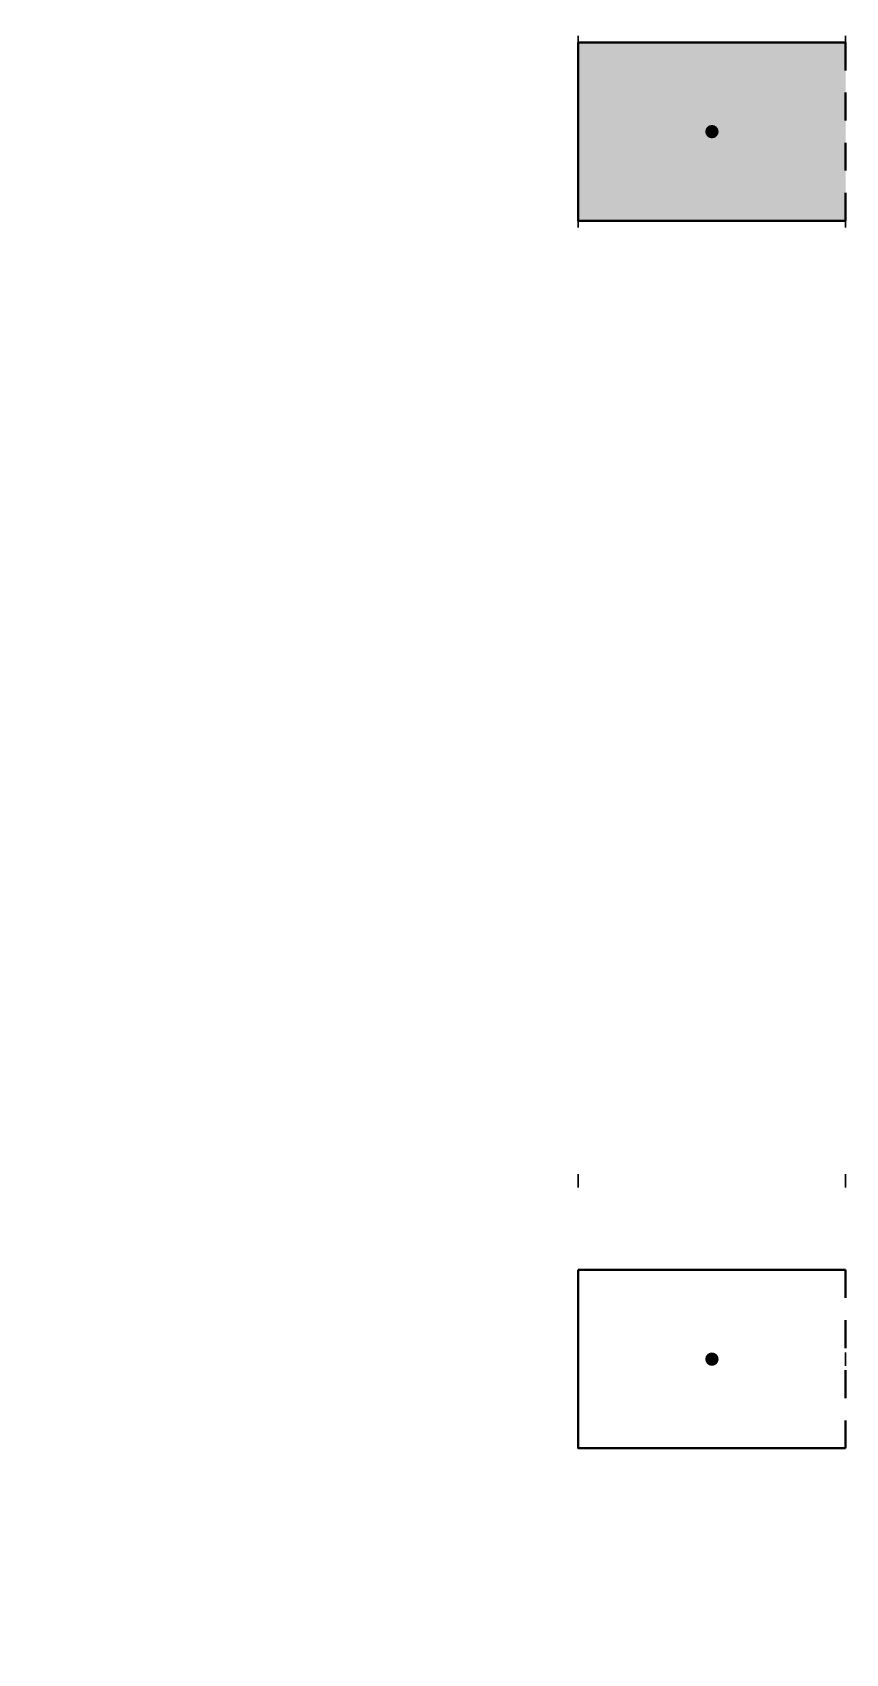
# Model space of a CAD drawing. Header units: millimetres. Extents: x -488.3 to -450.2, y 115.5 to 173.2.
# Drawn here: x -478.27 to -474.62, y 115.49 to 122.76 of the extents above; entities that cross this region are included whole.
import ezdxf

# ---------------------------------------------------------------- set-up
doc = ezdxf.new("R2010")
doc.units = ezdxf.units.MM
doc.linetypes.add('HIDDEN2', pattern=[0.1875, 0.125, -0.0625])
for name, color, linetype, lineweight in [('CONTINUA FINA', 3, 'Continuous', 18), ('CONTORNO', 4, 'Continuous', 35), ('Sketch Geometry(ACINDEC)', 7, 'HIDDEN2', 15), ('TEXTO', 7, 'Continuous', 15)]:
    doc.layers.add(name, color=color, linetype=linetype, lineweight=lineweight)
doc.styles.get("Standard").update_dxf_attribs({"font": 'arial.ttf'})

msp = doc.modelspace()

# ---------------------------------------------------------------- texts
at = {"layer": 'Sketch Geometry(ACINDEC)', "color": 252, "true_color": 0x939598, "extrusion": (-1, 0, 0), "char_height": 0.08, "attachment_point": 1, "text_direction": (0, -1, 0)}
for s, insert in [('{\\fArial|b1|i0|c0|p34;N}', (-474.8273, 116.5112, 1.2065)), ('{\\fArial|b1|i0|c0|p34;S}', (-477.3864, 116.3595, 1.3398)), ('{\\fArial|b1|i0|c0|p34;T}', (-476.0276, 116.3595, 1.8065)), ('{\\fArial|b1|i0|c0|p34;B}', (-476.0276, 116.3494, 0.6065))]:
    msp.add_mtext_dynamic_manual_height_columns(s, width=0.204608, gutter_width=0.8, heights=[0], dxfattribs=dict(at, insert=insert))
at = {"layer": 'TEXTO', "extrusion": (0, -1, 0), "char_height": 0.08, "attachment_point": 1, "text_direction": (1, 0, 0)}
for s, insert in [('w', (-475.2179, 122.7164, 0.2623)), ('e', (-475.2179, 121.9164, 0.2623)), ('e', (-475.2179, 116.8101, 0.2623))]:
    msp.add_mtext_dynamic_manual_height_columns(s, width=0.120722, gutter_width=0.8, heights=[0], dxfattribs=dict(at, insert=insert))
at = {"layer": 'TEXTO', "color": 146, "true_color": 0x105689, "extrusion": (-1, 0, 0), "char_height": 0.08, "attachment_point": 1, "text_direction": (0, -1, 0)}
for s, insert in [('4', (-476.0277, 122.6087, 0.8994)), ('1', (-476.0277, 122.5774, 0.3057)), ('2', (-474.8377, 122.5857, 0.3186)), ('3', (-474.8325, 122.5812, 0.9186)), ('6', (-474.6179, 121.9916, 0.1091)), ('7', (-474.6179, 121.983, 0.6979)), ('8', (-476.0277, 121.7876, 0.9085)), ('5', (-476.0277, 121.7829, 0.307)), ('6', (-474.6179, 116.8853, 0.1091)), ('7', (-474.6179, 116.8767, 0.6979)), ('8', (-476.0277, 116.6813, 0.9085)), ('5', (-476.0277, 116.6766, 0.307))]:
    msp.add_mtext_dynamic_manual_height_columns(s, width=0.204608, gutter_width=0.8, heights=[0], dxfattribs=dict(at, insert=insert))
at = {"layer": 'TEXTO', "extrusion": (-1, 0, 0), "char_height": 0.08, "attachment_point": 1, "text_direction": (0, -1, 0)}
for s, insert in [('\\A1;x{\\H0.7x;\\S^ 3;}', (-477.8381, 122.5156, 0.6973)), ('{\\fArial|b1|i0|c0|p34;W}', (-476.0277, 122.4342, 1.2065)), ('s', (-475.8179, 122.3985, 0.2647)), ('n', (-474.6179, 122.4038, 0.2647)), ('t', (-475.2179, 122.2849, 0.7448)), ('b', (-475.2179, 122.2849, -0.0177)), ('\\A1;x{\\H0.7x;\\S^ 1;}', (-478.2684, 122.1224, 0.6973)), ('{\\fArial|b1|i0|c0|p34;N}', (-474.8273, 121.6175, 1.2065)), ('{\\fArial|b1|i0|c0|p34;S}', (-477.3864, 121.4658, 1.3398)), ('{\\fArial|b1|i0|c0|p34;P}', (-476.1563, 121.4658, 1.2065)), ('{\\fArial|b1|i0|c0|p34;T}', (-476.0276, 121.4658, 1.8065)), ('{\\fArial|b1|i0|c0|p34;B}', (-476.0276, 121.4557, 0.6065)), ('{\\fArial|b1|i0|c0|p34;E}', (-476.0277, 120.6658, 1.2065)), ('\\A1;x{\\H0.7x;\\S^ 3;}', (-477.8381, 117.4093, 0.6973)), ('\\A1;x{\\H0.7x;\\S^ 1;}', (-478.2684, 117.0161, 0.6973)), ('se', (-475.8179, 116.938, 0.2647)), ('te', (-475.2179, 116.8921, 0.7139)), ('be', (-475.2179, 116.8516, -0.0475)), ('ne', (-474.6179, 116.8006, 0.443)), ('{\\fArial|b1|i0|c0|p34;P}', (-476.1563, 116.3595, 1.2065)), ('{\\fArial|b1|i0|c0|p34;E}', (-476.0277, 115.5595, 1.2065))]:
    msp.add_mtext_dynamic_manual_height_columns(s, width=0.204608, gutter_width=0.8, heights=[0], dxfattribs=dict(at, insert=insert))
at = {"layer": 'TEXTO', "color": 244, "true_color": 0x991b1e, "extrusion": (-1, 0, 0), "char_height": 0.08, "attachment_point": 1, "text_direction": (0, -1, 0)}
for s, insert in [('\\A1;ξ{\\H0.7x;\\S^ 3;}', (-475.2179, 122.4111, 0.5009)), ('\\A1;ξ{\\H0.7x;\\S^ 1;}', (-475.2179, 122.1098, 0.2763)), ('\\A1;ξ{\\H0.7x;\\S^ 3;}', (-475.2179, 116.9048, 0.5009)), ('\\A1;ξ{\\H0.7x;\\S^ 1;}', (-475.2179, 116.6035, 0.2763))]:
    msp.add_mtext_dynamic_manual_height_columns(s, width=0.204608, gutter_width=0.8, heights=[0], dxfattribs=dict(at, insert=insert))
at = {"layer": 'TEXTO', "color": 244, "true_color": 0x991b1e, "extrusion": (0, -1, 0), "char_height": 0.08, "attachment_point": 1, "text_direction": (1, 0, 0)}
for insert in [(-474.9879, 122.3054, 0.3359), (-474.9879, 116.7991, 0.3359)]:
    msp.add_mtext_dynamic_manual_height_columns('\\A1;ξ{\\H0.7x;\\S^ 2;}', width=0.120722, gutter_width=0.8, heights=[0], dxfattribs=dict(at, insert=insert))
at = {"layer": 'TEXTO', "extrusion": (-0.808841, -0.588027, 0), "char_height": 0.08, "attachment_point": 1, "text_direction": (0.588027, -0.808841, 0)}
for insert in [(-477.9425, 122.0415, 0.721), (-477.9425, 116.9352, 0.721)]:
    msp.add_mtext_dynamic_manual_height_columns('\\A1;x{\\H0.7x;\\S^ 2;}', width=0.120722, gutter_width=0.8, heights=[0], dxfattribs=dict(at, insert=insert))

# ---------------------------------------------------------------- hatches: boundary and pattern name
at = {"layer": 'CONTORNO', "transparency": 33554559, "extrusion": (-1, 0, 0)}
h = msp.add_hatch(color=8, dxfattribs=at)
h.dxf.hatch_style = 1
h.set_gradient(color1=(199, 200, 202), color2=(147, 149, 152), name='INVCYLINDER')
h.paths.add_polyline_path([(-122.2683, 0), (-121.9164, 0), (-121.9164, 0.6), (-122.2683, 0.6)])
h.paths.add_polyline_path([(-122.7164, 0), (-122.2683, 0), (-122.2683, 0.6), (-122.7164, 0.6)])
at = {"layer": 'CONTORNO', "transparency": 33554559}
h = msp.add_hatch(color=8, dxfattribs=at)
h.dxf.hatch_style = 1
h.set_gradient(color1=(199, 200, 202), color2=(147, 149, 152), name='INVCYLINDER')
h.paths.add_polyline_path([(-474.6179, 121.9164), (-474.6179, 122.7164), (-475.8179, 122.7164), (-475.8179, 121.9164)])
at = {"layer": 'CONTORNO', "transparency": 33554559, "extrusion": (0, -1, 0)}
h = msp.add_hatch(color=8, dxfattribs=at)
h.dxf.hatch_style = 1
h.set_gradient(color1=(199, 200, 202), color2=(147, 149, 152), name='INVCYLINDER')
h.paths.add_polyline_path([(-474.6179, 0), (-474.6179, 0.6), (-475.8179, 0.6), (-475.8179, 0)])
h = msp.add_hatch(color=8, dxfattribs=at)
h.dxf.hatch_style = 1
h.set_gradient(color1=(199, 200, 202), color2=(147, 149, 152), name='INVCYLINDER')
h.paths.add_polyline_path([(-474.6179, 0), (-474.6179, 0.6), (-475.8179, 0.6), (-475.8179, 0)])
at = {"layer": 'TEXTO', "true_color": 0x000000, "transparency": 33554687, "extrusion": (0, -1, 0)}
h = msp.add_hatch(color=18, dxfattribs=at)
h.dxf.hatch_style = 1
h.set_gradient(name='INVSPHERICAL')
h.paths.add_polyline_path([(-475.2479, 0.3, 1), (-475.1879, 0.3, 1)])
at = {"layer": 'TEXTO', "true_color": 0x000000, "transparency": 33554687, "extrusion": (-1, 0, 0)}
h = msp.add_hatch(color=18, dxfattribs=at)
h.dxf.hatch_style = 1
h.set_gradient(name='INVSPHERICAL')
h.paths.add_polyline_path([(-122.3464, 0.3, 1), (-122.2864, 0.3, 1)])
at = {"layer": 'TEXTO', "true_color": 0x000000, "transparency": 33554687}
h = msp.add_hatch(color=18, dxfattribs=at)
h.dxf.hatch_style = 1
h.set_gradient(name='INVSPHERICAL')
h.paths.add_polyline_path([(-475.2179, 122.2864, 1), (-475.2179, 122.3464, 1)])
h = msp.add_hatch(color=18, dxfattribs=at)
h.dxf.hatch_style = 1
h.set_gradient(name='INVSPHERICAL')
h.paths.add_polyline_path([(-475.2179, 122.2864, 1), (-475.2179, 122.3464, 1)])
at = {"layer": 'TEXTO', "true_color": 0x000000, "transparency": 33554687, "extrusion": (-1, 0, 0)}
h = msp.add_hatch(color=18, dxfattribs=at)
h.dxf.hatch_style = 1
h.set_gradient(name='INVSPHERICAL')
h.paths.add_polyline_path([(-122.3464, 0.3, 1), (-122.2864, 0.3, 1)])
at = {"layer": 'TEXTO', "true_color": 0x000000, "transparency": 33554687, "extrusion": (0, -1, 0)}
h = msp.add_hatch(color=18, dxfattribs=at)
h.dxf.hatch_style = 1
h.set_gradient(name='INVSPHERICAL')
h.paths.add_polyline_path([(-475.2479, 0.3, 1), (-475.1879, 0.3, 1)])
at = {"layer": 'TEXTO', "true_color": 0x000000, "transparency": 33554687, "extrusion": (-1, 0, 0)}
h = msp.add_hatch(color=18, dxfattribs=at)
h.dxf.hatch_style = 1
h.set_gradient(name='INVSPHERICAL')
h.paths.add_polyline_path([(-116.8401, 0.3, 1), (-116.7801, 0.3, 1)])
at = {"layer": 'TEXTO', "true_color": 0x000000, "transparency": 33554687}
h = msp.add_hatch(color=18, dxfattribs=at)
h.dxf.hatch_style = 1
h.set_gradient(name='INVSPHERICAL')
h.paths.add_polyline_path([(-475.2179, 116.7801, 1), (-475.2179, 116.8401, 1)])
h = msp.add_hatch(color=18, dxfattribs=at)
h.dxf.hatch_style = 1
h.set_gradient(name='INVSPHERICAL')
h.paths.add_polyline_path([(-475.2179, 116.7801, 1), (-475.2179, 116.8401, 1)])
at = {"layer": 'TEXTO', "true_color": 0x000000, "transparency": 33554687, "extrusion": (0, -1, 0)}
h = msp.add_hatch(color=18, dxfattribs=at)
h.dxf.hatch_style = 1
h.set_gradient(name='INVSPHERICAL')
h.paths.add_polyline_path([(-475.2479, 0.3, 1), (-475.1879, 0.3, 1)])
at = {"layer": 'TEXTO', "true_color": 0x000000, "transparency": 33554687, "extrusion": (-1, 0, 0)}
h = msp.add_hatch(color=18, dxfattribs=at)
h.dxf.hatch_style = 1
h.set_gradient(name='INVSPHERICAL')
h.paths.add_polyline_path([(-116.8401, 0.3, 1), (-116.7801, 0.3, 1)])

# ---------------------------------------------------------------- linework, layer by layer
at = {"layer": 'CONTINUA FINA', "color": 146, "true_color": 0x105689, "extrusion": (-1, 0, 0)}
for centre in [(-122.7164, 0, 475.8179), (-122.7164, 0.6, 475.8179), (-122.7164, 0, 474.6179), (-122.7164, 0.6, 474.6179), (-121.9164, 0, 475.8179), (-121.9164, 0.6, 475.8179), (-121.9164, 0, 474.6179), (-121.9164, 0.6, 474.6179), (-117.6101, 0, 475.8179), (-117.6101, 0.6, 475.8179), (-117.6101, 0, 474.6179), (-117.6101, 0.6, 474.6179), (-116.8101, 0, 475.8179), (-116.8101, 0.6, 475.8179), (-116.8101, 0, 474.6179), (-116.8101, 0.6, 474.6179)]:
    msp.add_circle(centre, 0.03, dxfattribs=at)
at = {"layer": 'CONTORNO'}
for p, q in [((-475.8179, 122.7164, 0.6), (-475.8179, 122.7164)), ((-475.8179, 117.2101, 0.6), (-475.8179, 117.2101))]:
    msp.add_line(p, q, dxfattribs=at)
at = {"layer": 'CONTORNO', "linetype": 'HIDDEN2'}
for p, q in [((-474.6179, 122.7164, 0.6), (-474.6179, 122.7164)), ((-474.6179, 117.2101, 0.6), (-474.6179, 117.2101))]:
    msp.add_line(p, q, dxfattribs=at)
at = {"layer": 'CONTORNO'}
for points in [[(-477.4697, 122.7515, 0, 0, 0), (-477.6072, 122.6516, 0.02, 0, 0), (-477.6557, 122.6163, 0, 0, 0)], [(-477.4697, 122.7515, 0, 0, 0), (-477.3697, 122.614, 0.02, 0, 0), (-477.3344, 122.5655, 0, 0, 0)], [(-477.4697, 117.6452, 0, 0, 0), (-477.6072, 117.5453, 0.02, 0, 0), (-477.6557, 117.51, 0, 0, 0)], [(-477.4697, 117.6452, 0, 0, 0), (-477.3697, 117.5077, 0.02, 0, 0), (-477.3344, 117.4592, 0, 0, 0)]]:
    msp.add_lwpolyline(points, format="xyseb", dxfattribs=at)
at = {"layer": 'CONTORNO', "extrusion": (-1, 0, 0), "elevation": 477.4697}
for points in [[(-122.7515, 0, 0, 0, 0), (-122.7515, 0.202, 0.02, 0, 0), (-122.7515, 0.2554, 0, 0, 0)], [(-117.6452, 0, 0, 0, 0), (-117.6452, 0.202, 0.02, 0, 0), (-117.6452, 0.2554, 0, 0, 0)]]:
    msp.add_lwpolyline(points, format="xyseb", dxfattribs=at)
at = {"layer": 'CONTORNO', "elevation": 0.6}
for points in [[(-474.6179, 122.7164), (-475.8179, 122.7164)], [(-474.6179, 117.2101), (-475.8179, 117.2101)]]:
    msp.add_lwpolyline(points, dxfattribs=at)
at = {"layer": 'CONTORNO'}
for points in [[(-474.6179, 121.9164), (-475.8179, 121.9164), (-475.8179, 122.7164)], [(-474.6179, 116.4101), (-475.8179, 116.4101), (-475.8179, 117.2101)]]:
    msp.add_lwpolyline(points, dxfattribs=at)
at = {"layer": 'CONTORNO', "linetype": 'HIDDEN2'}
for points in [[(-474.6179, 121.9164), (-474.6179, 122.7164), (-475.8179, 122.7164)], [(-474.6179, 116.4101), (-474.6179, 117.2101), (-475.8179, 117.2101)]]:
    msp.add_lwpolyline(points, dxfattribs=at)
at = {"layer": 'CONTORNO', "color": 244, "true_color": 0x991b1e, "elevation": 0.3}
for points in [[(-475.2179, 122.3164, 0, 0, 0), (-475.2179, 122.1464, 0.02, 0, 0), (-475.2179, 122.0864, 0, 0, 0)], [(-475.2179, 122.3164, 0, 0, 0), (-475.0479, 122.3164, 0.02, 0, 0), (-474.9879, 122.3164, 0, 0, 0)], [(-475.2179, 116.8101, 0, 0, 0), (-475.2179, 116.6401, 0.02, 0, 0), (-475.2179, 116.5801, 0, 0, 0)], [(-475.2179, 116.8101, 0, 0, 0), (-475.0479, 116.8101, 0.02, 0, 0), (-474.9879, 116.8101, 0, 0, 0)]]:
    msp.add_lwpolyline(points, format="xyseb", dxfattribs=at)
at = {"layer": 'CONTORNO', "color": 244, "true_color": 0x991b1e, "extrusion": (-1, 0, 0), "elevation": 475.2179}
for points in [[(-122.3164, 0.3, 0, 0, 0), (-122.3164, 0.502, 0.02, 0, 0), (-122.3164, 0.5554, 0, 0, 0)], [(-116.8101, 0.3, 0, 0, 0), (-116.8101, 0.502, 0.02, 0, 0), (-116.8101, 0.5554, 0, 0, 0)]]:
    msp.add_lwpolyline(points, format="xyseb", dxfattribs=at)

msp.set_redraw_order([(e.dxf.handle, doc.entitydb.next_handle()) for e in msp.query("TEXT MTEXT ATTDEF DIMENSION ARC_DIMENSION")])  # texts and dimensions are drawn at this point

doc.saveas('drawing.dxf')
